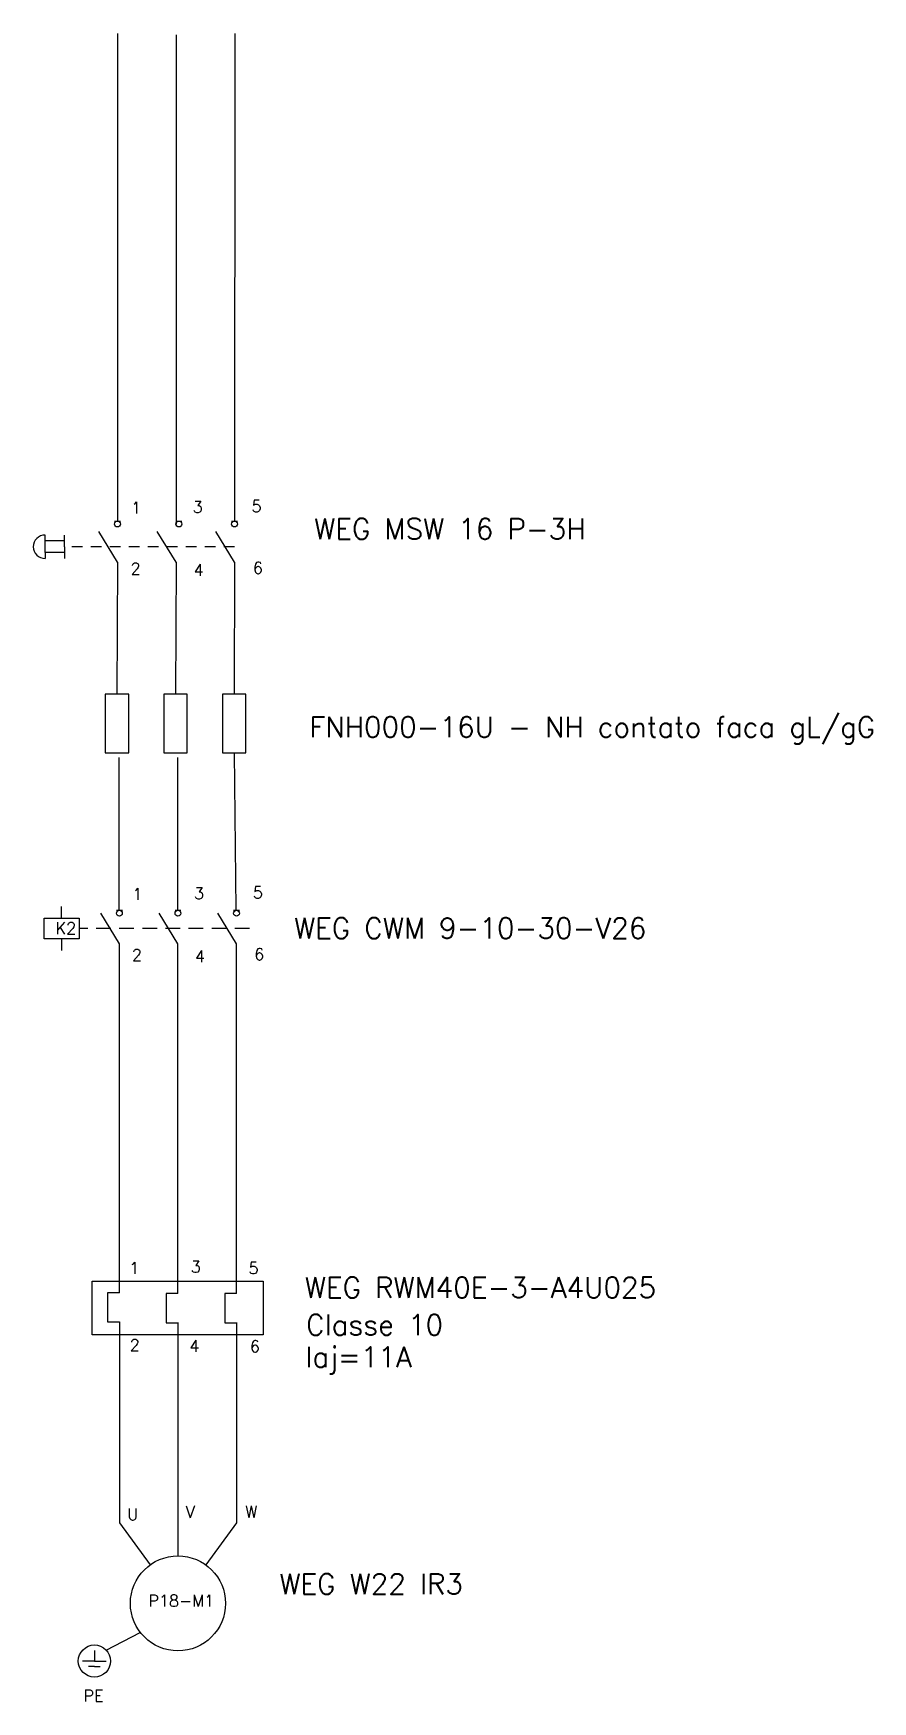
# Model space of a CAD drawing. Extents: x -646 to 641, y -554 to 322.
# Drawn here: x -177.72 to -167.78, y -20.1 to -0.34 of the extents above; entities that cross this region are included whole.
import ezdxf

# ---------------------------------------------------------------- set-up
doc = ezdxf.new("R2010")
doc.units = 0
doc.header["$MEASUREMENT"] = 0
doc.linetypes.add('DASHED2', pattern=[0.375, 0.25, -0.125])
doc.layers.add('_COTAS', color=4, linetype='Continuous')
doc.layers.add('ELET_TRIFILAR_TEXTO', color=4, linetype='Continuous')
doc.layers.add('ELET_TRIFILAR_DESENHO', color=5, linetype='Continuous', plot=False)
doc.styles.add('ROMANS', font='romans')

msp = doc.modelspace()

# ---------------------------------------------------------------- texts
at = {"layer": 'ELET_TRIFILAR_TEXTO', "style": 'ROMANS'}
for s, p in [('WEG MSW 16 P-3H ', (-174.396, -6.329)), ('FNH000-16U - NH contato faca gL/gG ', (-174.451, -8.676)), ('WEG CWM 9-10-30-V26', (-174.634, -11.059)), ('WEG RWM40E-3-A4U025', (-174.507, -15.317)), ('Classe 10', (-174.491, -15.759)), ('Iaj=11A', (-174.5, -16.14)), ('WEG W22 IR3', (-174.808, -18.829))]:
    msp.add_text(s, height=0.2428, dxfattribs=at).set_placement(p)
at = {"layer": 'ELET_TRIFILAR_TEXTO', "linetype": 'Continuous', "attachment_point": 1, "style": 'ROMANS'}
for s, width, heights, insert, char_height in [('K2', 0.3931, [0.33], (-177.458, -10.869), 0.1387), ('V', 0.3931, [0.33], (-175.916, -17.784), 0.139), ('W', 0.3931, [0.33], (-175.213, -17.784), 0.139), ('U', 0.3931, [0.33], (-176.61, -17.813), 0.139), ('P18-M1', 1.14165, [0.484], (-176.359, -18.838), 0.1387), ('PE', 0.3931, [0.33], (-177.127, -19.963), 0.1387)]:
    msp.add_mtext_dynamic_manual_height_columns(s, width=width, gutter_width=2.398, heights=heights, dxfattribs=dict(at, insert=insert, char_height=char_height))

# ---------------------------------------------------------------- blocks, each defined once
blk = doc.blocks.new('Contator')
at = {"layer": 'ELET_TRIFILAR_DESENHO', "linetype": 'Continuous'}
for p, q in [((150.054, 111.998), (150.054, 112.198)), ((151.04, 111.562), (150.721, 112.083)), ((150.99, 112.133), (151.091, 112.133)), ((152.04, 111.562), (151.721, 112.083)), ((151.99, 112.133), (152.091, 112.133)), ((153.04, 111.562), (152.721, 112.083)), ((152.99, 112.133), (153.091, 112.133)), ((150.054, 111.646), (150.054, 111.446))]:
    blk.add_line(p, q, dxfattribs=at)
at = {"layer": 'ELET_TRIFILAR_DESENHO', "linetype": 'DASHED2'}
blk.add_line((153.26, 111.822), (150.354, 111.822), dxfattribs=at)
at = {"layer": 'ELET_TRIFILAR_DESENHO', "linetype": 'Continuous'}
blk.add_lwpolyline([(149.754, 111.998), (150.354, 111.998), (150.354, 111.646), (149.754, 111.646)], close=True, dxfattribs=at)
for centre in [(151.04, 112.083), (152.04, 112.083), (153.04, 112.083)]:
    blk.add_circle(centre, 0.05, dxfattribs=at)
blk = doc.blocks.new('Rele Termico')
at = {"layer": 'ELET_TRIFILAR_DESENHO', "linetype": 'Continuous'}
for p, q in [((151.04, 108.823), (150.84, 108.823)), ((150.84, 108.823), (150.84, 108.323)), ((152.04, 108.811), (151.84, 108.811)), ((151.84, 108.811), (151.84, 108.311)), ((153.04, 108.811), (152.84, 108.811)), ((152.84, 108.811), (152.84, 108.311)), ((150.84, 108.323), (151.04, 108.323)), ((151.84, 108.311), (152.04, 108.311)), ((152.84, 108.311), (153.04, 108.311))]:
    blk.add_line(p, q, dxfattribs=at)
blk.add_lwpolyline([(150.573, 109.022), (153.495, 109.022), (153.495, 108.102), (150.573, 108.102)], close=True, dxfattribs=at)
blk = doc.blocks.new('Nome - Contatos')
at = {"layer": 'ELET_TRIFILAR_TEXTO', "linetype": 'Continuous', "char_height": 0.2, "attachment_point": 1, "style": 'ROMANS'}
for s, insert in [('1', (142.46, 124.177)), ('3', (143.513, 124.19)), ('5', (144.518, 124.204)), ('2', (142.451, 123.136)), ('4', (143.528, 123.114)), ('6', (144.54, 123.15))]:
    blk.add_mtext_dynamic_manual_height_columns(s, width=0.31166, gutter_width=1.901, heights=[0.262], dxfattribs=dict(at, insert=insert))
blk = doc.blocks.new('Nome - Termico')
at = {"layer": 'ELET_TRIFILAR_TEXTO', "linetype": 'Continuous', "char_height": 0.2, "attachment_point": 1, "style": 'ROMANS'}
for s, insert in [('1', (149.774, 110.74)), ('3', (150.822, 110.762)), ('5', (151.809, 110.74)), ('2', (149.782, 109.425)), ('4', (150.799, 109.41)), ('6', (151.832, 109.402))]:
    blk.add_mtext_dynamic_manual_height_columns(s, width=0.31166, gutter_width=1.901, heights=[0.262], dxfattribs=dict(at, insert=insert))
blk = doc.blocks.new('Fusíveis')
at = {"layer": 'ELET_TRIFILAR_DESENHO', "linetype": 'Continuous'}
for p, q in [((143.684, 121.383), (143.484, 121.383)), ((143.484, 121.383), (143.484, 120.383)), ((143.884, 121.383), (143.684, 121.383)), ((143.884, 120.383), (143.884, 121.383)), ((144.684, 121.383), (144.484, 121.383)), ((144.484, 121.383), (144.484, 120.383)), ((144.884, 121.383), (144.684, 121.383)), ((144.884, 120.383), (144.884, 121.383)), ((145.684, 121.383), (145.484, 121.383)), ((145.484, 121.383), (145.484, 120.383)), ((145.884, 121.383), (145.684, 121.383)), ((145.884, 120.383), (145.884, 121.383)), ((143.484, 120.383), (143.884, 120.383)), ((144.484, 120.383), (144.884, 120.383)), ((145.484, 120.383), (145.884, 120.383))]:
    blk.add_line(p, q, dxfattribs=at)

# ---------------------------------------------------------------- linework, layer by layer
at = {"layer": 'ELET_TRIFILAR_DESENHO', "linetype": 'Continuous'}
for p, q in [((-176.724, -0.337), (-176.726, -6.115)), ((-176.031, -0.355), (-176.032, -6.152)), ((-175.337, -0.337), (-175.339, -6.115)), ((-176.761, -6.115), (-176.691, -6.115)), ((-176.033, -6.115), (-175.963, -6.115)), ((-175.374, -6.115), (-175.303, -6.115)), ((-176.726, -6.6), (-176.947, -6.238)), ((-176.032, -6.6), (-176.254, -6.238)), ((-175.339, -6.6), (-175.56, -6.238)), ((-176.726, -6.6), (-176.731, -8.167)), ((-176.032, -6.6), (-176.037, -8.167)), ((-175.339, -6.6), (-175.344, -8.167)), ((-175.344, -8.86), (-175.322, -10.716)), ((-176.709, -8.915), (-176.709, -10.716)), ((-176.015, -8.915), (-176.015, -10.716)), ((-176.009, -15.265), (-176.009, -11.123)), ((-175.316, -15.265), (-175.316, -11.123)), ((-176.703, -15.604), (-176.703, -17.173)), ((-176.009, -15.612), (-176.009, -17.565)), ((-175.316, -15.612), (-175.316, -17.173)), ((-176.703, -17.173), (-176.703, -17.983)), ((-175.316, -17.173), (-175.316, -17.983)), ((-176.009, -17.565), (-176.009, -18.375)), ((-176.703, -17.983), (-176.34, -18.483)), ((-175.316, -17.983), (-175.679, -18.483)), ((-176.86, -19.492), (-176.455, -19.284)), ((-176.999, -19.497), (-176.999, -19.621)), ((-176.999, -19.621), (-177.139, -19.621)), ((-176.999, -19.686), (-177.069, -19.686)), ((-176.999, -19.621), (-176.86, -19.621)), ((-176.999, -19.686), (-176.929, -19.686))]:
    msp.add_line(p, q, dxfattribs=at)
at = {"layer": 'ELET_TRIFILAR_DESENHO', "color": 254, "linetype": 'Continuous', "true_color": 0xcecce6}
for p, q in [((-177.583, -6.35), (-177.583, -6.28)), ((-177.354, -6.419), (-177.354, -6.28)), ((-177.354, -6.35), (-177.583, -6.35)), ((-177.583, -6.488), (-177.583, -6.35)), ((-177.354, -6.488), (-177.583, -6.488)), ((-177.583, -6.488), (-177.583, -6.558)), ((-177.354, -6.419), (-177.354, -6.558))]:
    msp.add_line(p, q, dxfattribs=at)
at = {"layer": 'ELET_TRIFILAR_DESENHO', "color": 254, "linetype": 'DASHED2', "ltscale": 0.5, "true_color": 0xcecce6}
msp.add_line((-175.339, -6.419), (-177.354, -6.419), dxfattribs=at)
at = {"layer": 'ELET_TRIFILAR_DESENHO', "linetype": 'Continuous'}
msp.add_lwpolyline([(-176.703, -15.257), (-176.703, -11.123)], dxfattribs=at)
for centre, radius in [((-176.726, -6.15), 0.0347), ((-175.998, -6.15), 0.0347), ((-175.339, -6.15), 0.0347), ((-176.009, -18.938), 0.563), ((-176.999, -19.621), 0.19)]:
    msp.add_circle(centre, radius, dxfattribs=at)
at = {"layer": 'ELET_TRIFILAR_DESENHO', "color": 254, "linetype": 'Continuous', "true_color": 0xcecce6}
msp.add_arc((-177.583, -6.419), 0.139, 90, 270, dxfattribs=at)

# ---------------------------------------------------------------- block references
at = {"layer": '_COTAS', "linetype": 'Continuous', "xscale": 0.6937052159222342, "yscale": 0.6937052159222342, "zscale": 0.6937052159222342}
for name, p in [('Nome - Contatos', (-275.39, -92.03)), ('Nome - Contatos', (-275.374, -96.607)), ('Nome - Termico', (-280.484, -91.717))]:
    msp.add_blockref(name, p, dxfattribs=at)
at = {"layer": 'ELET_TRIFILAR_DESENHO', "linetype": 'Continuous', "xscale": 0.6937052159222342, "yscale": 0.6937052159222342, "zscale": 0.6937052159222342}
for name, p in [('Fusíveis', (-276.405, -92.371)), ('Contator', (-281.48, -88.514)), ('Rele Termico', (-281.48, -90.748))]:
    msp.add_blockref(name, p, dxfattribs=at)

msp.set_redraw_order([(e.dxf.handle, doc.entitydb.next_handle()) for e in msp.query("TEXT MTEXT ATTDEF DIMENSION ARC_DIMENSION")])  # texts and dimensions are drawn at this point

doc.saveas('drawing.dxf')
